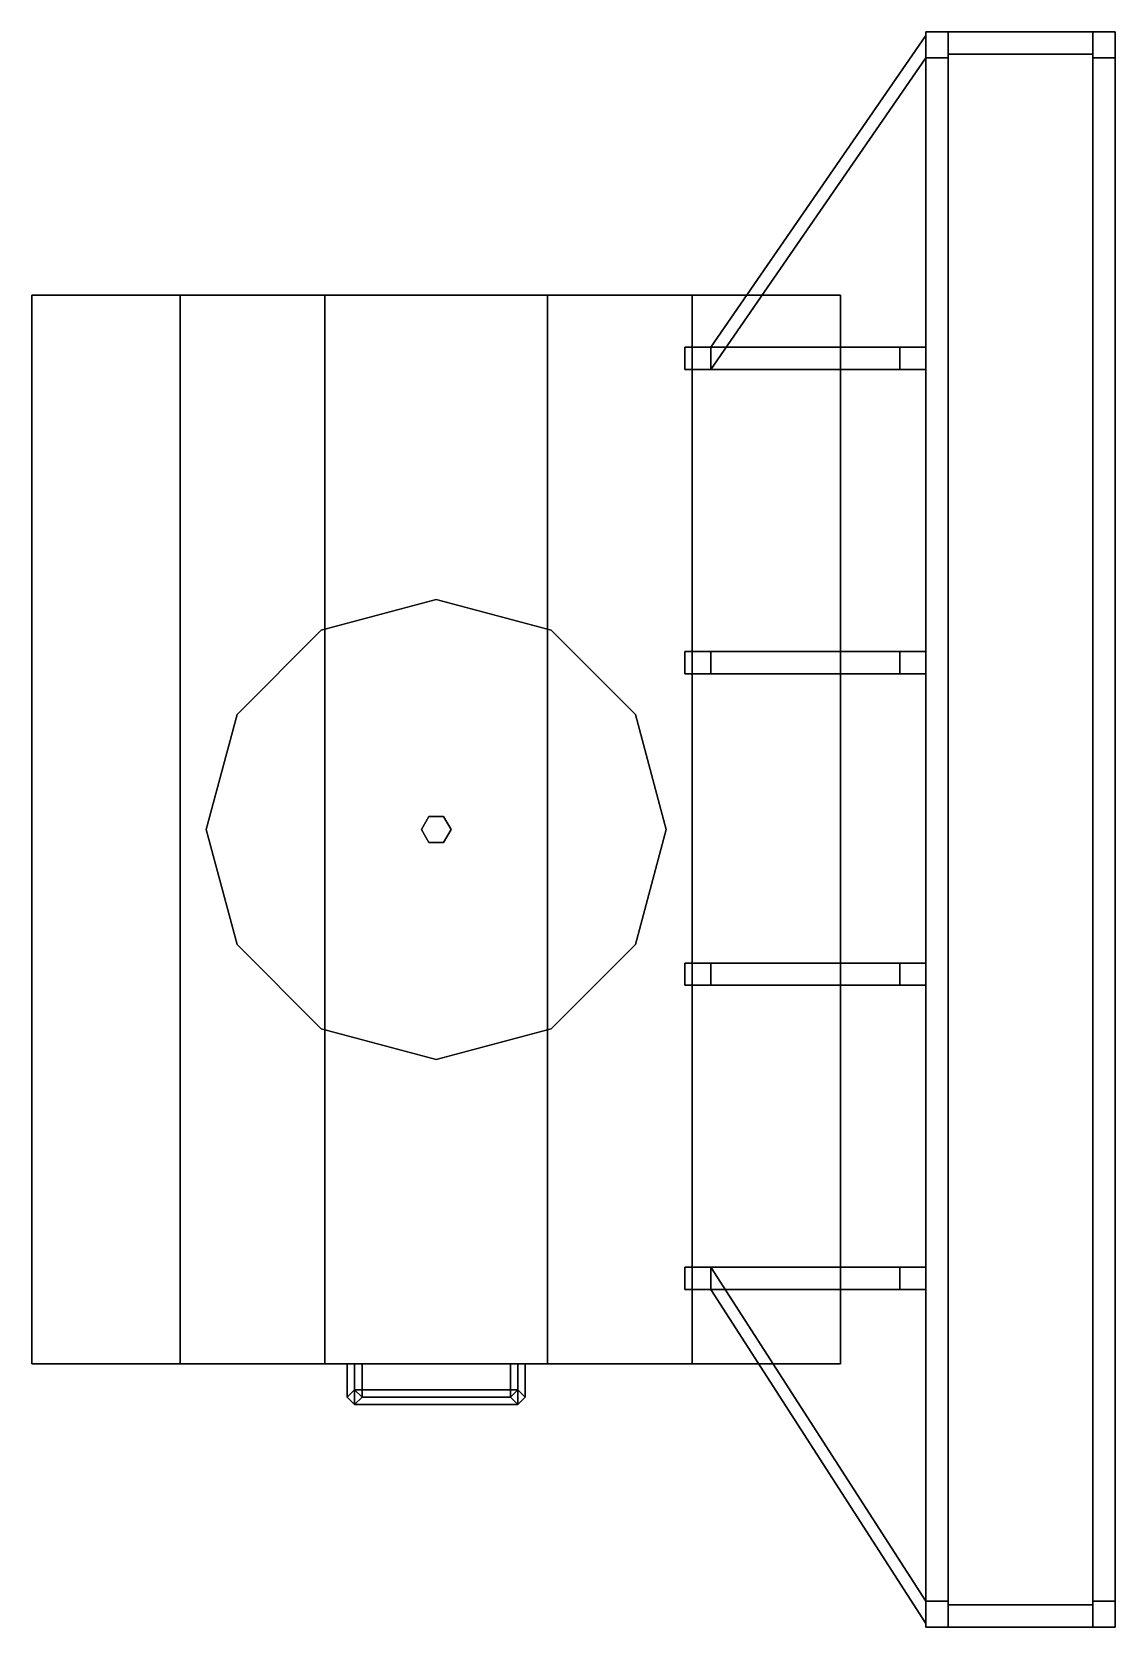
# Model space of a CAD drawing. Extents: x -1.09 to 1.83, y -2.15 to 2.15.
import ezdxf

# ---------------------------------------------------------------- set-up
doc = ezdxf.new("R2010")
doc.units = 0
doc.layers.add('TURRET', color=2, linetype='CONTINUOUS')

msp = doc.modelspace()

# ---------------------------------------------------------------- linework, layer by layer
at = {"layer": 'TURRET'}
for points in [[(1.32, -2.15, 1.44), (1.32, 2.15, 1.44), (1.38, 2.15, 1.44), (1.38, -2.15, 1.44)], [(1.32, -2.08, 1.52), (1.32, 2.08, 1.52), (1.32, 2.15, 1.44), (1.32, -2.15, 1.44)], [(1.38, 2.15, 1.44), (1.38, 2.08, 1.52), (1.38, -2.08, 1.52), (1.38, -2.15, 1.44)], [(1.38, 2.15, 1.78), (1.38, 2.15, 1.86), (1.77, 2.15, 1.86), (1.77, 2.15, 1.78)], [(1.77, 2.15, 1.52), (1.38, 2.15, 1.52), (1.38, 2.09, 1.52), (1.77, 2.09, 1.52)], [(1.38, 2.15, 1.44), (1.38, 2.15, 1.52), (1.77, 2.15, 1.52), (1.77, 2.15, 1.44)], [(1.77, 2.09, 1.44), (1.38, 2.09, 1.44), (1.38, 2.15, 1.44), (1.77, 2.15, 1.44)], [(1.77, 2.09, 1.78), (1.38, 2.09, 1.78), (1.38, 2.15, 1.78), (1.77, 2.15, 1.78)], [(1.38, 2.15, 2.79), (1.38, 2.15, 2.87), (1.77, 2.15, 2.87), (1.77, 2.15, 2.79)], [(1.77, 2.15, 1.86), (1.38, 2.15, 1.86), (1.38, 2.09, 1.86), (1.77, 2.09, 1.86)], [(1.38, 2.15, 2.13), (1.38, 2.15, 2.21), (1.77, 2.15, 2.21), (1.77, 2.15, 2.13)], [(1.77, 2.09, 2.13), (1.38, 2.09, 2.13), (1.38, 2.15, 2.13), (1.77, 2.15, 2.13)], [(1.77, 2.15, 2.21), (1.38, 2.15, 2.21), (1.38, 2.09, 2.21), (1.77, 2.09, 2.21)], [(1.77, 2.09, 2.45), (1.38, 2.09, 2.45), (1.38, 2.15, 2.45), (1.77, 2.15, 2.45)], [(1.38, 2.15, 2.45), (1.38, 2.15, 2.53), (1.77, 2.15, 2.53), (1.77, 2.15, 2.45)], [(1.77, 2.15, 2.53), (1.38, 2.15, 2.53), (1.38, 2.09, 2.53), (1.77, 2.09, 2.53)], [(1.77, 2.09, 2.79), (1.38, 2.09, 2.79), (1.38, 2.15, 2.79), (1.77, 2.15, 2.79)], [(1.77, 2.15, 2.87), (1.38, 2.15, 2.87), (1.38, 2.09, 2.87), (1.77, 2.09, 2.87)], [(1.38, 2.15, 3.11), (1.38, 2.15, 3.19), (1.77, 2.15, 3.19), (1.77, 2.15, 3.11)], [(1.77, 2.09, 3.11), (1.38, 2.09, 3.11), (1.38, 2.15, 3.11), (1.77, 2.15, 3.11)], [(1.77, 2.15, 3.19), (1.38, 2.15, 3.19), (1.38, 2.09, 3.19), (1.77, 2.09, 3.19)], [(1.77, 2.15, 3.55), (1.38, 2.15, 3.55), (1.38, 2.09, 3.55), (1.77, 2.09, 3.55)], [(1.38, 2.15, 3.47), (1.38, 2.15, 3.55), (1.77, 2.15, 3.55), (1.77, 2.15, 3.47)], [(1.77, 2.09, 3.47), (1.38, 2.09, 3.47), (1.38, 2.15, 3.47), (1.77, 2.15, 3.47)], [(1.77, -2.15, 1.44), (1.77, 2.15, 1.44), (1.83, 2.15, 1.44), (1.83, -2.15, 1.44)], [(1.77, -2.08, 1.52), (1.77, 2.08, 1.52), (1.77, 2.15, 1.44), (1.77, -2.15, 1.44)], [(1.83, 2.15, 1.44), (1.83, 2.08, 1.52), (1.83, -2.08, 1.52), (1.83, -2.15, 1.44)], [(0.74, 1.24, 2.85), (1.32, 2.08, 2.85), (1.32, 2.14, 2.85), (0.74, 1.3, 2.85)], [(0.74, 1.3, 2.85), (1.32, 2.14, 2.85), (1.32, 2.14, 2.78), (0.74, 1.3, 2.78)], [(1.32, 2.14, 2.78), (1.32, 2.08, 2.78), (0.74, 1.24, 2.78), (0.74, 1.3, 2.78)], [(1.32, 2.08, 3.47), (1.32, -2.08, 3.47), (1.32, -2.15, 3.55), (1.32, 2.15, 3.55)], [(1.32, 2.15, 3.55), (1.32, -2.15, 3.55), (1.38, -2.15, 3.55), (1.38, 2.15, 3.55)], [(1.32, 2.15, 3.55), (1.32, 2.15, 1.44), (1.32, 2.08, 1.52), (1.32, 2.08, 3.47)], [(1.38, 2.15, 3.55), (1.38, 2.15, 1.44), (1.32, 2.15, 1.44), (1.32, 2.15, 3.55)], [(1.38, -2.15, 3.55), (1.38, -2.08, 3.47), (1.38, 2.08, 3.47), (1.38, 2.15, 3.55)], [(1.38, 2.08, 1.52), (1.38, 2.15, 1.44), (1.38, 2.15, 3.55), (1.38, 2.08, 3.47)], [(1.83, 2.15, 3.55), (1.83, 2.15, 1.44), (1.77, 2.15, 1.44), (1.77, 2.15, 3.55)], [(1.77, 2.15, 3.55), (1.77, -2.15, 3.55), (1.83, -2.15, 3.55), (1.83, 2.15, 3.55)], [(1.77, 2.15, 3.55), (1.77, 2.15, 1.44), (1.77, 2.08, 1.52), (1.77, 2.08, 3.47)], [(1.77, 2.08, 3.47), (1.77, -2.08, 3.47), (1.77, -2.15, 3.55), (1.77, 2.15, 3.55)], [(1.83, 2.08, 1.52), (1.83, 2.15, 1.44), (1.83, 2.15, 3.55), (1.83, 2.08, 3.47)], [(1.83, -2.15, 3.55), (1.83, -2.08, 3.47), (1.83, 2.08, 3.47), (1.83, 2.15, 3.55)], [(0.74, 1.24, 2.78), (1.32, 2.08, 2.78), (1.32, 2.08, 2.85), (0.74, 1.24, 2.85)], [(1.38, 2.08, 3.47), (1.38, -2.08, 3.47), (1.32, -2.08, 3.47), (1.32, 2.08, 3.47)], [(1.38, -2.08, 1.52), (1.38, 2.08, 1.52), (1.32, 2.08, 1.52), (1.32, -2.08, 1.52)], [(1.32, 2.08, 3.47), (1.32, 2.08, 1.52), (1.38, 2.08, 1.52), (1.38, 2.08, 3.47)], [(1.32, 2.08, 3.19), (1.32, -2.08, 3.19), (1.38, -2.08, 3.19), (1.38, 2.08, 3.19)], [(1.32, 2.08, 3.11), (1.32, -2.08, 3.11), (1.32, -2.08, 3.19), (1.32, 2.08, 3.19)], [(1.38, 2.08, 3.11), (1.38, -2.08, 3.11), (1.32, -2.08, 3.11), (1.32, 2.08, 3.11)], [(1.32, 2.08, 2.87), (1.32, -2.08, 2.87), (1.38, -2.08, 2.87), (1.38, 2.08, 2.87)], [(1.32, 2.08, 2.79), (1.32, -2.08, 2.79), (1.32, -2.08, 2.87), (1.32, 2.08, 2.87)], [(1.38, 2.08, 2.79), (1.38, -2.08, 2.79), (1.32, -2.08, 2.79), (1.32, 2.08, 2.79)], [(1.32, 2.08, 2.45), (1.32, -2.08, 2.45), (1.32, -2.08, 2.53), (1.32, 2.08, 2.53)], [(1.38, 2.08, 2.45), (1.38, -2.08, 2.45), (1.32, -2.08, 2.45), (1.32, 2.08, 2.45)], [(1.32, 2.08, 2.53), (1.32, -2.08, 2.53), (1.38, -2.08, 2.53), (1.38, 2.08, 2.53)], [(1.32, 2.08, 2.21), (1.32, -2.08, 2.21), (1.38, -2.08, 2.21), (1.38, 2.08, 2.21)], [(1.38, 2.08, 2.13), (1.38, -2.08, 2.13), (1.32, -2.08, 2.13), (1.32, 2.08, 2.13)], [(1.32, 2.08, 2.13), (1.32, -2.08, 2.13), (1.32, -2.08, 2.21), (1.32, 2.08, 2.21)], [(1.32, 2.08, 1.78), (1.32, -2.08, 1.78), (1.32, -2.08, 1.86), (1.32, 2.08, 1.86)], [(1.38, 2.08, 1.78), (1.38, -2.08, 1.78), (1.32, -2.08, 1.78), (1.32, 2.08, 1.78)], [(1.32, 2.08, 1.86), (1.32, -2.08, 1.86), (1.38, -2.08, 1.86), (1.38, 2.08, 1.86)], [(1.77, 2.09, 1.86), (1.38, 2.09, 1.86), (1.38, 2.09, 1.78), (1.77, 2.09, 1.78)], [(1.77, 2.09, 1.52), (1.38, 2.09, 1.52), (1.38, 2.09, 1.44), (1.77, 2.09, 1.44)], [(1.77, 2.09, 2.87), (1.38, 2.09, 2.87), (1.38, 2.09, 2.79), (1.77, 2.09, 2.79)], [(1.77, 2.09, 2.21), (1.38, 2.09, 2.21), (1.38, 2.09, 2.13), (1.77, 2.09, 2.13)], [(1.77, 2.09, 2.53), (1.38, 2.09, 2.53), (1.38, 2.09, 2.45), (1.77, 2.09, 2.45)], [(1.77, 2.09, 3.19), (1.38, 2.09, 3.19), (1.38, 2.09, 3.11), (1.77, 2.09, 3.11)], [(1.77, 2.09, 3.55), (1.38, 2.09, 3.55), (1.38, 2.09, 3.47), (1.77, 2.09, 3.47)], [(1.38, -2.08, 3.19), (1.38, -2.08, 3.11), (1.38, 2.08, 3.11), (1.38, 2.08, 3.19)], [(1.38, -2.08, 2.87), (1.38, -2.08, 2.79), (1.38, 2.08, 2.79), (1.38, 2.08, 2.87)], [(1.38, -2.08, 2.53), (1.38, -2.08, 2.45), (1.38, 2.08, 2.45), (1.38, 2.08, 2.53)], [(1.38, -2.08, 2.21), (1.38, -2.08, 2.13), (1.38, 2.08, 2.13), (1.38, 2.08, 2.21)], [(1.38, -2.08, 1.86), (1.38, -2.08, 1.78), (1.38, 2.08, 1.78), (1.38, 2.08, 1.86)], [(1.77, 2.08, 3.47), (1.77, 2.08, 1.52), (1.83, 2.08, 1.52), (1.83, 2.08, 3.47)], [(1.83, -2.08, 1.52), (1.83, 2.08, 1.52), (1.77, 2.08, 1.52), (1.77, -2.08, 1.52)], [(1.83, 2.08, 3.47), (1.83, -2.08, 3.47), (1.77, -2.08, 3.47), (1.77, 2.08, 3.47)], [(1.77, 2.08, 3.11), (1.77, -2.08, 3.11), (1.77, -2.08, 3.19), (1.77, 2.08, 3.19)], [(1.83, 2.08, 3.11), (1.83, -2.08, 3.11), (1.77, -2.08, 3.11), (1.77, 2.08, 3.11)], [(1.77, 2.08, 3.19), (1.77, -2.08, 3.19), (1.83, -2.08, 3.19), (1.83, 2.08, 3.19)], [(1.77, 2.08, 2.87), (1.77, -2.08, 2.87), (1.83, -2.08, 2.87), (1.83, 2.08, 2.87)], [(1.77, 2.08, 2.79), (1.77, -2.08, 2.79), (1.77, -2.08, 2.87), (1.77, 2.08, 2.87)], [(1.83, 2.08, 2.79), (1.83, -2.08, 2.79), (1.77, -2.08, 2.79), (1.77, 2.08, 2.79)], [(1.77, 2.08, 2.45), (1.77, -2.08, 2.45), (1.77, -2.08, 2.53), (1.77, 2.08, 2.53)], [(1.83, 2.08, 2.45), (1.83, -2.08, 2.45), (1.77, -2.08, 2.45), (1.77, 2.08, 2.45)], [(1.77, 2.08, 2.53), (1.77, -2.08, 2.53), (1.83, -2.08, 2.53), (1.83, 2.08, 2.53)], [(1.77, 2.08, 2.21), (1.77, -2.08, 2.21), (1.83, -2.08, 2.21), (1.83, 2.08, 2.21)], [(1.83, 2.08, 2.13), (1.83, -2.08, 2.13), (1.77, -2.08, 2.13), (1.77, 2.08, 2.13)], [(1.77, 2.08, 2.13), (1.77, -2.08, 2.13), (1.77, -2.08, 2.21), (1.77, 2.08, 2.21)], [(1.77, 2.08, 1.78), (1.77, -2.08, 1.78), (1.77, -2.08, 1.86), (1.77, 2.08, 1.86)], [(1.83, 2.08, 1.78), (1.83, -2.08, 1.78), (1.77, -2.08, 1.78), (1.77, 2.08, 1.78)], [(1.77, 2.08, 1.86), (1.77, -2.08, 1.86), (1.83, -2.08, 1.86), (1.83, 2.08, 1.86)], [(1.83, -2.08, 3.19), (1.83, -2.08, 3.11), (1.83, 2.08, 3.11), (1.83, 2.08, 3.19)], [(1.83, -2.08, 2.87), (1.83, -2.08, 2.79), (1.83, 2.08, 2.79), (1.83, 2.08, 2.87)], [(1.83, -2.08, 2.53), (1.83, -2.08, 2.45), (1.83, 2.08, 2.45), (1.83, 2.08, 2.53)], [(1.83, -2.08, 2.21), (1.83, -2.08, 2.13), (1.83, 2.08, 2.13), (1.83, 2.08, 2.21)], [(1.83, -2.08, 1.86), (1.83, -2.08, 1.78), (1.83, 2.08, 1.78), (1.83, 2.08, 1.86)], [(1.32, 1.6, 1.78), (1.32, 1.7, 1.78), (1.32, 1.7, 1.52), (1.32, 1.6, 1.52)], [(1.32, 1.6, 1.52), (1.32, 1.7, 1.52), (1.32, 1.7, 1.78), (1.32, 1.6, 1.78)], [(1.32, 1.6, 2.21), (1.32, 1.7, 2.21), (1.32, 1.7, 2.45), (1.32, 1.6, 2.45)], [(1.32, 1.6, 2.45), (1.32, 1.7, 2.45), (1.32, 1.7, 2.21), (1.32, 1.6, 2.21)], [(1.32, 1.6, 2.53), (1.32, 1.7, 2.53), (1.32, 1.7, 2.79), (1.32, 1.6, 2.79)], [(1.32, 1.6, 2.79), (1.32, 1.7, 2.79), (1.32, 1.7, 2.53), (1.32, 1.6, 2.53)], [(1.32, 1.6, 3.19), (1.32, 1.7, 3.19), (1.32, 1.7, 3.47), (1.32, 1.6, 3.47)], [(1.32, 1.6, 3.47), (1.32, 1.7, 3.47), (1.32, 1.7, 3.19), (1.32, 1.6, 3.19)], [(1.83, 1.6, 3.47), (1.83, 1.7, 3.47), (1.83, 1.7, 3.19), (1.83, 1.6, 3.19)], [(1.83, 1.6, 3.19), (1.83, 1.7, 3.19), (1.83, 1.7, 3.47), (1.83, 1.6, 3.47)], [(1.83, 1.6, 2.53), (1.83, 1.7, 2.53), (1.83, 1.7, 2.79), (1.83, 1.6, 2.79)], [(1.83, 1.6, 2.79), (1.83, 1.7, 2.79), (1.83, 1.7, 2.53), (1.83, 1.6, 2.53)], [(1.83, 1.6, 1.52), (1.83, 1.7, 1.52), (1.83, 1.7, 1.78), (1.83, 1.6, 1.78)], [(1.83, 1.6, 1.78), (1.83, 1.7, 1.78), (1.83, 1.7, 1.52), (1.83, 1.6, 1.52)], [(1.83, 1.6, 2.21), (1.83, 1.7, 2.21), (1.83, 1.7, 2.45), (1.83, 1.6, 2.45)], [(1.83, 1.6, 2.45), (1.83, 1.7, 2.45), (1.83, 1.7, 2.21), (1.83, 1.6, 2.21)], [(-1.09, 1.44, 0.83), (-1.09, -1.44, 0.83), (-1.09, -1.44, 2.55), (-1.09, 1.44, 2.55)], [(1.09, 1.44, 2.55), (1.09, 1.44, 0.83), (-1.09, 1.44, 0.83), (-1.09, 1.44, 2.55)], [(-1.09, 1.44, 2.55), (-1.09, -1.44, 2.55), (-0.69, -1.44, 2.65), (-0.69, 1.44, 2.65)], [(0.69, 1.44, 2.65), (1.09, 1.44, 2.55), (-1.09, 1.44, 2.55), (-0.69, 1.44, 2.65)], [(-0.69, 1.44, 2.65), (-0.3, 1.44, 2.71), (0.3, 1.44, 2.71), (0.69, 1.44, 2.65)], [(-0.69, -1.44, 2.65), (-0.3, -1.44, 2.71), (-0.3, 1.44, 2.71), (-0.69, 1.44, 2.65)], [(-0.3, 1.44, 2.71), (-0.3, -1.44, 2.71), (0.3, -1.44, 2.71), (0.3, 1.44, 2.71)], [(0.3, 1.44, 2.71), (0.3, -1.44, 2.71), (0.69, -1.44, 2.65), (0.69, 1.44, 2.65)], [(0.69, -1.44, 2.65), (1.09, -1.44, 2.55), (1.09, 1.44, 2.55), (0.69, 1.44, 2.65)], [(1.09, -1.44, 2.55), (1.09, -1.44, 0.83), (1.09, 1.44, 0.83), (1.09, 1.44, 2.55)], [(0.67, 1.3, 2.65), (0.67, 1.24, 2.65), (0.67, 1.24, 2.91), (0.67, 1.3, 2.91)], [(0.74, 1.3, 2.91), (0.74, 1.3, 2.63), (0.67, 1.3, 2.65), (0.67, 1.3, 2.91)], [(1.32, 1.3, 3.48), (0.74, 1.3, 2.91), (0.67, 1.3, 2.91), (1.32, 1.3, 3.55)], [(0.67, 1.3, 2.91), (0.67, 1.24, 2.91), (1.32, 1.24, 3.55), (1.32, 1.3, 3.55)], [(0.74, 1.24, 2.91), (0.74, 1.24, 2.63), (0.74, 1.3, 2.63), (0.74, 1.3, 2.91)], [(1.32, 1.24, 3.48), (0.74, 1.24, 2.91), (0.74, 1.3, 2.91), (1.32, 1.3, 3.48)], [(1.09, 1.3, 1.54), (1.32, 1.3, 1.54), (1.32, 1.3, 1.47), (1.09, 1.3, 1.47)], [(1.25, 1.3, 1.47), (1.25, 1.24, 1.47), (1.09, 1.24, 1.47), (1.09, 1.3, 1.47)], [(1.09, 1.24, 1.54), (1.32, 1.24, 1.54), (1.32, 1.3, 1.54), (1.09, 1.3, 1.54)], [(1.09, 1.3, 1.27), (1.25, 1.3, 1.47), (1.32, 1.3, 1.47), (1.09, 1.3, 1.2)], [(1.32, 1.3, 1.47), (1.32, 1.24, 1.47), (1.09, 1.24, 1.2), (1.09, 1.3, 1.2)], [(1.09, 1.24, 1.27), (1.25, 1.24, 1.47), (1.25, 1.3, 1.47), (1.09, 1.3, 1.27)], [(1.32, 1.19, 1.78), (1.32, 1.29, 1.78), (1.32, 1.29, 1.52), (1.32, 1.19, 1.52)], [(1.32, 1.19, 1.52), (1.32, 1.29, 1.52), (1.32, 1.29, 1.78), (1.32, 1.19, 1.78)], [(1.32, 1.19, 2.21), (1.32, 1.29, 2.21), (1.32, 1.29, 2.45), (1.32, 1.19, 2.45)], [(1.32, 1.19, 2.45), (1.32, 1.29, 2.45), (1.32, 1.29, 2.21), (1.32, 1.19, 2.21)], [(1.32, 1.19, 2.53), (1.32, 1.29, 2.53), (1.32, 1.29, 2.79), (1.32, 1.19, 2.79)], [(1.32, 1.19, 2.79), (1.32, 1.29, 2.79), (1.32, 1.29, 2.53), (1.32, 1.19, 2.53)], [(1.32, 1.19, 3.19), (1.32, 1.29, 3.19), (1.32, 1.29, 3.47), (1.32, 1.19, 3.47)], [(1.32, 1.19, 3.47), (1.32, 1.29, 3.47), (1.32, 1.29, 3.19), (1.32, 1.19, 3.19)], [(1.83, 1.19, 3.47), (1.83, 1.29, 3.47), (1.83, 1.29, 3.19), (1.83, 1.19, 3.19)], [(1.83, 1.19, 3.19), (1.83, 1.29, 3.19), (1.83, 1.29, 3.47), (1.83, 1.19, 3.47)], [(1.83, 1.19, 2.53), (1.83, 1.29, 2.53), (1.83, 1.29, 2.79), (1.83, 1.19, 2.79)], [(1.83, 1.19, 2.79), (1.83, 1.29, 2.79), (1.83, 1.29, 2.53), (1.83, 1.19, 2.53)], [(1.83, 1.19, 1.52), (1.83, 1.29, 1.52), (1.83, 1.29, 1.78), (1.83, 1.19, 1.78)], [(1.83, 1.19, 1.78), (1.83, 1.29, 1.78), (1.83, 1.29, 1.52), (1.83, 1.19, 1.52)], [(1.83, 1.19, 2.21), (1.83, 1.29, 2.21), (1.83, 1.29, 2.45), (1.83, 1.19, 2.45)], [(1.83, 1.19, 2.45), (1.83, 1.29, 2.45), (1.83, 1.29, 2.21), (1.83, 1.19, 2.21)], [(0.67, 1.24, 2.91), (0.67, 1.24, 2.65), (0.74, 1.24, 2.63), (0.74, 1.24, 2.91)], [(1.32, 1.24, 3.55), (0.67, 1.24, 2.91), (0.74, 1.24, 2.91), (1.32, 1.24, 3.48)], [(1.09, 1.24, 1.47), (1.32, 1.24, 1.47), (1.32, 1.24, 1.54), (1.09, 1.24, 1.54)], [(1.09, 1.24, 1.2), (1.32, 1.24, 1.47), (1.25, 1.24, 1.47), (1.09, 1.24, 1.27)], [(1.32, 0.92, 1.52), (1.32, 1.02, 1.52), (1.32, 1.02, 1.78), (1.32, 0.92, 1.78)], [(1.32, 0.92, 1.78), (1.32, 1.02, 1.78), (1.32, 1.02, 1.52), (1.32, 0.92, 1.52)], [(1.32, 0.92, 2.45), (1.32, 1.02, 2.45), (1.32, 1.02, 2.21), (1.32, 0.92, 2.21)], [(1.32, 0.92, 2.21), (1.32, 1.02, 2.21), (1.32, 1.02, 2.45), (1.32, 0.92, 2.45)], [(1.32, 0.92, 2.79), (1.32, 1.02, 2.79), (1.32, 1.02, 2.53), (1.32, 0.92, 2.53)], [(1.32, 0.92, 2.53), (1.32, 1.02, 2.53), (1.32, 1.02, 2.79), (1.32, 0.92, 2.79)], [(1.32, 0.92, 3.47), (1.32, 1.02, 3.47), (1.32, 1.02, 3.19), (1.32, 0.92, 3.19)], [(1.32, 0.92, 3.19), (1.32, 1.02, 3.19), (1.32, 1.02, 3.47), (1.32, 0.92, 3.47)], [(1.83, 0.92, 3.19), (1.83, 1.02, 3.19), (1.83, 1.02, 3.47), (1.83, 0.92, 3.47)], [(1.83, 0.92, 3.47), (1.83, 1.02, 3.47), (1.83, 1.02, 3.19), (1.83, 0.92, 3.19)], [(1.83, 0.92, 2.79), (1.83, 1.02, 2.79), (1.83, 1.02, 2.53), (1.83, 0.92, 2.53)], [(1.83, 0.92, 2.53), (1.83, 1.02, 2.53), (1.83, 1.02, 2.79), (1.83, 0.92, 2.79)], [(1.83, 0.92, 1.78), (1.83, 1.02, 1.78), (1.83, 1.02, 1.52), (1.83, 0.92, 1.52)], [(1.83, 0.92, 1.52), (1.83, 1.02, 1.52), (1.83, 1.02, 1.78), (1.83, 0.92, 1.78)], [(1.83, 0.92, 2.45), (1.83, 1.02, 2.45), (1.83, 1.02, 2.21), (1.83, 0.92, 2.21)], [(1.83, 0.92, 2.21), (1.83, 1.02, 2.21), (1.83, 1.02, 2.45), (1.83, 0.92, 2.45)], [(1.32, 0.59, 1.78), (1.32, 0.69, 1.78), (1.32, 0.69, 1.52), (1.32, 0.59, 1.52)], [(1.32, 0.59, 1.52), (1.32, 0.69, 1.52), (1.32, 0.69, 1.78), (1.32, 0.59, 1.78)], [(1.32, 0.59, 2.21), (1.32, 0.69, 2.21), (1.32, 0.69, 2.45), (1.32, 0.59, 2.45)], [(1.32, 0.59, 2.45), (1.32, 0.69, 2.45), (1.32, 0.69, 2.21), (1.32, 0.59, 2.21)], [(1.32, 0.59, 2.53), (1.32, 0.69, 2.53), (1.32, 0.69, 2.79), (1.32, 0.59, 2.79)], [(1.32, 0.59, 2.79), (1.32, 0.69, 2.79), (1.32, 0.69, 2.53), (1.32, 0.59, 2.53)], [(1.32, 0.59, 3.19), (1.32, 0.69, 3.19), (1.32, 0.69, 3.47), (1.32, 0.59, 3.47)], [(1.32, 0.59, 3.47), (1.32, 0.69, 3.47), (1.32, 0.69, 3.19), (1.32, 0.59, 3.19)], [(1.83, 0.59, 3.47), (1.83, 0.69, 3.47), (1.83, 0.69, 3.19), (1.83, 0.59, 3.19)], [(1.83, 0.59, 3.19), (1.83, 0.69, 3.19), (1.83, 0.69, 3.47), (1.83, 0.59, 3.47)], [(1.83, 0.59, 2.53), (1.83, 0.69, 2.53), (1.83, 0.69, 2.79), (1.83, 0.59, 2.79)], [(1.83, 0.59, 2.79), (1.83, 0.69, 2.79), (1.83, 0.69, 2.53), (1.83, 0.59, 2.53)], [(1.83, 0.59, 1.52), (1.83, 0.69, 1.52), (1.83, 0.69, 1.78), (1.83, 0.59, 1.78)], [(1.83, 0.59, 1.78), (1.83, 0.69, 1.78), (1.83, 0.69, 1.52), (1.83, 0.59, 1.52)], [(1.83, 0.59, 2.21), (1.83, 0.69, 2.21), (1.83, 0.69, 2.45), (1.83, 0.59, 2.45)], [(1.83, 0.59, 2.45), (1.83, 0.69, 2.45), (1.83, 0.69, 2.21), (1.83, 0.59, 2.21)], [(0, 0.62, 0.57), (-0.31, 0.5369, 0.57), (-0.31, 0.5369, 0.83), (0, 0.62, 0.83)], [(0.31, 0.5369, 0.57), (0, 0.62, 0.57), (0, 0.62, 0.83), (0.31, 0.5369, 0.83)], [(-0.31, 0.5369, 0.57), (-0.5369, 0.31, 0.57), (-0.5369, 0.31, 0.83), (-0.31, 0.5369, 0.83)], [(0.5369, 0.31, 0.57), (0.31, 0.5369, 0.57), (0.31, 0.5369, 0.83), (0.5369, 0.31, 0.83)], [(0.74, 0.48, 2.91), (0.74, 0.48, 2.63), (0.67, 0.48, 2.65), (0.67, 0.48, 2.91)], [(0.67, 0.48, 2.65), (0.67, 0.42, 2.65), (0.67, 0.42, 2.91), (0.67, 0.48, 2.91)], [(0.67, 0.48, 2.91), (0.67, 0.42, 2.91), (1.32, 0.42, 3.55), (1.32, 0.48, 3.55)], [(1.32, 0.48, 3.48), (0.74, 0.48, 2.91), (0.67, 0.48, 2.91), (1.32, 0.48, 3.55)], [(0.74, 0.42, 2.91), (0.74, 0.42, 2.63), (0.74, 0.48, 2.63), (0.74, 0.48, 2.91)], [(1.32, 0.42, 3.48), (0.74, 0.42, 2.91), (0.74, 0.48, 2.91), (1.32, 0.48, 3.48)], [(1.32, 0.48, 2.78), (1.32, 0.42, 2.78), (0.74, 0.42, 2.78), (0.74, 0.48, 2.78)], [(0.74, 0.48, 2.85), (1.32, 0.48, 2.85), (1.32, 0.48, 2.78), (0.74, 0.48, 2.78)], [(0.74, 0.42, 2.85), (1.32, 0.42, 2.85), (1.32, 0.48, 2.85), (0.74, 0.48, 2.85)], [(1.09, 0.48, 1.54), (1.32, 0.48, 1.54), (1.32, 0.48, 1.47), (1.09, 0.48, 1.47)], [(1.25, 0.48, 1.47), (1.25, 0.42, 1.47), (1.09, 0.42, 1.47), (1.09, 0.48, 1.47)], [(1.09, 0.42, 1.54), (1.32, 0.42, 1.54), (1.32, 0.48, 1.54), (1.09, 0.48, 1.54)], [(1.09, 0.48, 1.27), (1.25, 0.48, 1.47), (1.32, 0.48, 1.47), (1.09, 0.48, 1.2)], [(1.32, 0.48, 1.47), (1.32, 0.42, 1.47), (1.09, 0.42, 1.2), (1.09, 0.48, 1.2)], [(1.09, 0.42, 1.27), (1.25, 0.42, 1.47), (1.25, 0.48, 1.47), (1.09, 0.48, 1.27)], [(1.32, 0.37, 1.52), (1.32, 0.47, 1.52), (1.32, 0.47, 1.78), (1.32, 0.37, 1.78)], [(1.32, 0.37, 1.78), (1.32, 0.47, 1.78), (1.32, 0.47, 1.52), (1.32, 0.37, 1.52)], [(1.32, 0.37, 2.45), (1.32, 0.47, 2.45), (1.32, 0.47, 2.21), (1.32, 0.37, 2.21)], [(1.32, 0.37, 2.21), (1.32, 0.47, 2.21), (1.32, 0.47, 2.45), (1.32, 0.37, 2.45)], [(1.32, 0.37, 2.79), (1.32, 0.47, 2.79), (1.32, 0.47, 2.53), (1.32, 0.37, 2.53)], [(1.32, 0.37, 2.53), (1.32, 0.47, 2.53), (1.32, 0.47, 2.79), (1.32, 0.37, 2.79)], [(1.32, 0.37, 3.47), (1.32, 0.47, 3.47), (1.32, 0.47, 3.19), (1.32, 0.37, 3.19)], [(1.32, 0.37, 3.19), (1.32, 0.47, 3.19), (1.32, 0.47, 3.47), (1.32, 0.37, 3.47)], [(1.83, 0.37, 3.19), (1.83, 0.47, 3.19), (1.83, 0.47, 3.47), (1.83, 0.37, 3.47)], [(1.83, 0.37, 3.47), (1.83, 0.47, 3.47), (1.83, 0.47, 3.19), (1.83, 0.37, 3.19)], [(1.83, 0.37, 2.79), (1.83, 0.47, 2.79), (1.83, 0.47, 2.53), (1.83, 0.37, 2.53)], [(1.83, 0.37, 2.53), (1.83, 0.47, 2.53), (1.83, 0.47, 2.79), (1.83, 0.37, 2.79)], [(1.83, 0.37, 1.78), (1.83, 0.47, 1.78), (1.83, 0.47, 1.52), (1.83, 0.37, 1.52)], [(1.83, 0.37, 1.52), (1.83, 0.47, 1.52), (1.83, 0.47, 1.78), (1.83, 0.37, 1.78)], [(1.83, 0.37, 2.45), (1.83, 0.47, 2.45), (1.83, 0.47, 2.21), (1.83, 0.37, 2.21)], [(1.83, 0.37, 2.21), (1.83, 0.47, 2.21), (1.83, 0.47, 2.45), (1.83, 0.37, 2.45)], [(0.67, 0.42, 2.91), (0.67, 0.42, 2.65), (0.74, 0.42, 2.63), (0.74, 0.42, 2.91)], [(1.32, 0.42, 3.55), (0.67, 0.42, 2.91), (0.74, 0.42, 2.91), (1.32, 0.42, 3.48)], [(0.74, 0.42, 2.78), (1.32, 0.42, 2.78), (1.32, 0.42, 2.85), (0.74, 0.42, 2.85)], [(1.09, 0.42, 1.47), (1.32, 0.42, 1.47), (1.32, 0.42, 1.54), (1.09, 0.42, 1.54)], [(1.09, 0.42, 1.2), (1.32, 0.42, 1.47), (1.25, 0.42, 1.47), (1.09, 0.42, 1.27)], [(-0.5369, 0.31, 0.57), (-0.62, 0, 0.57), (-0.62, 0, 0.83), (-0.5369, 0.31, 0.83)], [(0.62, 0, 0.57), (0.5369, 0.31, 0.57), (0.5369, 0.31, 0.83), (0.62, 0, 0.83)], [(1.32, 0.04, 1.78), (1.32, 0.14, 1.78), (1.32, 0.14, 1.52), (1.32, 0.04, 1.52)], [(1.32, 0.04, 1.52), (1.32, 0.14, 1.52), (1.32, 0.14, 1.78), (1.32, 0.04, 1.78)], [(1.32, 0.04, 2.45), (1.32, 0.14, 2.45), (1.32, 0.14, 2.21), (1.32, 0.04, 2.21)], [(1.32, 0.04, 2.21), (1.32, 0.14, 2.21), (1.32, 0.14, 2.45), (1.32, 0.04, 2.45)], [(1.32, 0.04, 2.53), (1.32, 0.14, 2.53), (1.32, 0.14, 2.79), (1.32, 0.04, 2.79)], [(1.32, 0.04, 2.79), (1.32, 0.14, 2.79), (1.32, 0.14, 2.53), (1.32, 0.04, 2.53)], [(1.32, 0.04, 3.19), (1.32, 0.14, 3.19), (1.32, 0.14, 3.47), (1.32, 0.04, 3.47)], [(1.32, 0.04, 3.47), (1.32, 0.14, 3.47), (1.32, 0.14, 3.19), (1.32, 0.04, 3.19)], [(1.83, 0.04, 3.47), (1.83, 0.14, 3.47), (1.83, 0.14, 3.19), (1.83, 0.04, 3.19)], [(1.83, 0.04, 3.19), (1.83, 0.14, 3.19), (1.83, 0.14, 3.47), (1.83, 0.04, 3.47)], [(1.83, 0.04, 2.53), (1.83, 0.14, 2.53), (1.83, 0.14, 2.79), (1.83, 0.04, 2.79)], [(1.83, 0.04, 2.79), (1.83, 0.14, 2.79), (1.83, 0.14, 2.53), (1.83, 0.04, 2.53)], [(1.83, 0.04, 1.52), (1.83, 0.14, 1.52), (1.83, 0.14, 1.78), (1.83, 0.04, 1.78)], [(1.83, 0.04, 1.78), (1.83, 0.14, 1.78), (1.83, 0.14, 1.52), (1.83, 0.04, 1.52)], [(1.83, 0.04, 2.21), (1.83, 0.14, 2.21), (1.83, 0.14, 2.45), (1.83, 0.04, 2.45)], [(1.83, 0.04, 2.45), (1.83, 0.14, 2.45), (1.83, 0.14, 2.21), (1.83, 0.04, 2.21)], [(-0.62, 0, 0.57), (-0.5369, -0.31, 0.57), (-0.5369, -0.31, 0.83), (-0.62, 0, 0.83)], [(-0.02, 0.0346, 0.49), (-0.04, 0, 0.49), (-0.04, 0, 0.57), (-0.02, 0.0346, 0.57)], [(-0.04, 0, 0.49), (-0.02, -0.0346, 0.49), (-0.02, -0.0346, 0.57), (-0.04, 0, 0.57)], [(0.02, 0.0346, 0.49), (-0.02, 0.0346, 0.49), (-0.02, 0.0346, 0.57), (0.02, 0.0346, 0.57)], [(0.04, 0, 0.49), (0.02, 0.0346, 0.49), (0.02, 0.0346, 0.57), (0.04, 0, 0.57)], [(0.02, -0.0346, 0.49), (0.04, 0, 0.49), (0.04, 0, 0.57), (0.02, -0.0346, 0.57)], [(0.5369, -0.31, 0.57), (0.62, 0, 0.57), (0.62, 0, 0.83), (0.5369, -0.31, 0.83)], [(-0.02, -0.0346, 0.49), (0.02, -0.0346, 0.49), (0.02, -0.0346, 0.57), (-0.02, -0.0346, 0.57)], [(1.32, -0.04, 1.52), (1.32, -0.14, 1.52), (1.32, -0.14, 1.78), (1.32, -0.04, 1.78)], [(1.32, -0.04, 1.78), (1.32, -0.14, 1.78), (1.32, -0.14, 1.52), (1.32, -0.04, 1.52)], [(1.32, -0.04, 2.45), (1.32, -0.14, 2.45), (1.32, -0.14, 2.21), (1.32, -0.04, 2.21)], [(1.32, -0.04, 2.21), (1.32, -0.14, 2.21), (1.32, -0.14, 2.45), (1.32, -0.04, 2.45)], [(1.32, -0.04, 2.79), (1.32, -0.14, 2.79), (1.32, -0.14, 2.53), (1.32, -0.04, 2.53)], [(1.32, -0.04, 2.53), (1.32, -0.14, 2.53), (1.32, -0.14, 2.79), (1.32, -0.04, 2.79)], [(1.32, -0.04, 3.47), (1.32, -0.14, 3.47), (1.32, -0.14, 3.19), (1.32, -0.04, 3.19)], [(1.32, -0.04, 3.19), (1.32, -0.14, 3.19), (1.32, -0.14, 3.47), (1.32, -0.04, 3.47)], [(1.83, -0.04, 3.47), (1.83, -0.14, 3.47), (1.83, -0.14, 3.19), (1.83, -0.04, 3.19)], [(1.83, -0.04, 3.19), (1.83, -0.14, 3.19), (1.83, -0.14, 3.47), (1.83, -0.04, 3.47)], [(1.83, -0.04, 2.79), (1.83, -0.14, 2.79), (1.83, -0.14, 2.53), (1.83, -0.04, 2.53)], [(1.83, -0.04, 2.53), (1.83, -0.14, 2.53), (1.83, -0.14, 2.79), (1.83, -0.04, 2.79)], [(1.83, -0.04, 1.78), (1.83, -0.14, 1.78), (1.83, -0.14, 1.52), (1.83, -0.04, 1.52)], [(1.83, -0.04, 1.52), (1.83, -0.14, 1.52), (1.83, -0.14, 1.78), (1.83, -0.04, 1.78)], [(1.83, -0.04, 2.45), (1.83, -0.14, 2.45), (1.83, -0.14, 2.21), (1.83, -0.04, 2.21)], [(1.83, -0.04, 2.21), (1.83, -0.14, 2.21), (1.83, -0.14, 2.45), (1.83, -0.04, 2.45)], [(-0.5369, -0.31, 0.57), (-0.31, -0.5369, 0.57), (-0.31, -0.5369, 0.83), (-0.5369, -0.31, 0.83)], [(0.31, -0.5369, 0.57), (0.5369, -0.31, 0.57), (0.5369, -0.31, 0.83), (0.31, -0.5369, 0.83)], [(0.74, -0.36, 2.91), (0.74, -0.36, 2.63), (0.67, -0.36, 2.65), (0.67, -0.36, 2.91)], [(0.67, -0.36, 2.65), (0.67, -0.42, 2.65), (0.67, -0.42, 2.91), (0.67, -0.36, 2.91)], [(0.67, -0.36, 2.91), (0.67, -0.42, 2.91), (1.32, -0.42, 3.55), (1.32, -0.36, 3.55)], [(1.32, -0.36, 3.48), (0.74, -0.36, 2.91), (0.67, -0.36, 2.91), (1.32, -0.36, 3.55)], [(0.74, -0.42, 2.91), (0.74, -0.42, 2.63), (0.74, -0.36, 2.63), (0.74, -0.36, 2.91)], [(1.32, -0.42, 3.48), (0.74, -0.42, 2.91), (0.74, -0.36, 2.91), (1.32, -0.36, 3.48)], [(1.32, -0.36, 2.78), (1.32, -0.42, 2.78), (0.74, -0.42, 2.78), (0.74, -0.36, 2.78)], [(0.74, -0.36, 2.85), (1.32, -0.36, 2.85), (1.32, -0.36, 2.78), (0.74, -0.36, 2.78)], [(0.74, -0.42, 2.85), (1.32, -0.42, 2.85), (1.32, -0.36, 2.85), (0.74, -0.36, 2.85)], [(1.09, -0.36, 1.54), (1.32, -0.36, 1.54), (1.32, -0.36, 1.47), (1.09, -0.36, 1.47)], [(1.25, -0.36, 1.47), (1.25, -0.42, 1.47), (1.09, -0.42, 1.47), (1.09, -0.36, 1.47)], [(1.09, -0.42, 1.54), (1.32, -0.42, 1.54), (1.32, -0.36, 1.54), (1.09, -0.36, 1.54)], [(1.09, -0.36, 1.27), (1.25, -0.36, 1.47), (1.32, -0.36, 1.47), (1.09, -0.36, 1.2)], [(1.32, -0.36, 1.47), (1.32, -0.42, 1.47), (1.09, -0.42, 1.2), (1.09, -0.36, 1.2)], [(1.09, -0.42, 1.27), (1.25, -0.42, 1.47), (1.25, -0.36, 1.47), (1.09, -0.36, 1.27)], [(1.32, -0.37, 1.78), (1.32, -0.47, 1.78), (1.32, -0.47, 1.52), (1.32, -0.37, 1.52)], [(1.32, -0.37, 1.52), (1.32, -0.47, 1.52), (1.32, -0.47, 1.78), (1.32, -0.37, 1.78)], [(1.32, -0.37, 2.21), (1.32, -0.47, 2.21), (1.32, -0.47, 2.45), (1.32, -0.37, 2.45)], [(1.32, -0.37, 2.45), (1.32, -0.47, 2.45), (1.32, -0.47, 2.21), (1.32, -0.37, 2.21)], [(1.32, -0.37, 2.53), (1.32, -0.47, 2.53), (1.32, -0.47, 2.79), (1.32, -0.37, 2.79)], [(1.32, -0.37, 2.79), (1.32, -0.47, 2.79), (1.32, -0.47, 2.53), (1.32, -0.37, 2.53)], [(1.32, -0.37, 3.19), (1.32, -0.47, 3.19), (1.32, -0.47, 3.47), (1.32, -0.37, 3.47)], [(1.32, -0.37, 3.47), (1.32, -0.47, 3.47), (1.32, -0.47, 3.19), (1.32, -0.37, 3.19)], [(1.83, -0.37, 3.19), (1.83, -0.47, 3.19), (1.83, -0.47, 3.47), (1.83, -0.37, 3.47)], [(1.83, -0.37, 3.47), (1.83, -0.47, 3.47), (1.83, -0.47, 3.19), (1.83, -0.37, 3.19)], [(1.83, -0.37, 2.53), (1.83, -0.47, 2.53), (1.83, -0.47, 2.79), (1.83, -0.37, 2.79)], [(1.83, -0.37, 2.79), (1.83, -0.47, 2.79), (1.83, -0.47, 2.53), (1.83, -0.37, 2.53)], [(1.83, -0.37, 1.52), (1.83, -0.47, 1.52), (1.83, -0.47, 1.78), (1.83, -0.37, 1.78)], [(1.83, -0.37, 1.78), (1.83, -0.47, 1.78), (1.83, -0.47, 1.52), (1.83, -0.37, 1.52)], [(1.83, -0.37, 2.21), (1.83, -0.47, 2.21), (1.83, -0.47, 2.45), (1.83, -0.37, 2.45)], [(1.83, -0.37, 2.45), (1.83, -0.47, 2.45), (1.83, -0.47, 2.21), (1.83, -0.37, 2.21)], [(0.67, -0.42, 2.91), (0.67, -0.42, 2.65), (0.74, -0.42, 2.63), (0.74, -0.42, 2.91)], [(1.32, -0.42, 3.55), (0.67, -0.42, 2.91), (0.74, -0.42, 2.91), (1.32, -0.42, 3.48)], [(0.74, -0.42, 2.78), (1.32, -0.42, 2.78), (1.32, -0.42, 2.85), (0.74, -0.42, 2.85)], [(1.09, -0.42, 1.47), (1.32, -0.42, 1.47), (1.32, -0.42, 1.54), (1.09, -0.42, 1.54)], [(1.09, -0.42, 1.2), (1.32, -0.42, 1.47), (1.25, -0.42, 1.47), (1.09, -0.42, 1.27)], [(-0.31, -0.5369, 0.57), (0, -0.62, 0.57), (0, -0.62, 0.83), (-0.31, -0.5369, 0.83)], [(0, -0.62, 0.57), (0.31, -0.5369, 0.57), (0.31, -0.5369, 0.83), (0, -0.62, 0.83)], [(1.32, -0.59, 1.52), (1.32, -0.69, 1.52), (1.32, -0.69, 1.78), (1.32, -0.59, 1.78)], [(1.32, -0.59, 1.78), (1.32, -0.69, 1.78), (1.32, -0.69, 1.52), (1.32, -0.59, 1.52)], [(1.32, -0.59, 2.45), (1.32, -0.69, 2.45), (1.32, -0.69, 2.21), (1.32, -0.59, 2.21)], [(1.32, -0.59, 2.21), (1.32, -0.69, 2.21), (1.32, -0.69, 2.45), (1.32, -0.59, 2.45)], [(1.32, -0.59, 2.79), (1.32, -0.69, 2.79), (1.32, -0.69, 2.53), (1.32, -0.59, 2.53)], [(1.32, -0.59, 2.53), (1.32, -0.69, 2.53), (1.32, -0.69, 2.79), (1.32, -0.59, 2.79)], [(1.32, -0.59, 3.47), (1.32, -0.69, 3.47), (1.32, -0.69, 3.19), (1.32, -0.59, 3.19)], [(1.32, -0.59, 3.19), (1.32, -0.69, 3.19), (1.32, -0.69, 3.47), (1.32, -0.59, 3.47)], [(1.83, -0.59, 3.19), (1.83, -0.69, 3.19), (1.83, -0.69, 3.47), (1.83, -0.59, 3.47)], [(1.83, -0.59, 3.47), (1.83, -0.69, 3.47), (1.83, -0.69, 3.19), (1.83, -0.59, 3.19)], [(1.83, -0.59, 2.79), (1.83, -0.69, 2.79), (1.83, -0.69, 2.53), (1.83, -0.59, 2.53)], [(1.83, -0.59, 2.53), (1.83, -0.69, 2.53), (1.83, -0.69, 2.79), (1.83, -0.59, 2.79)], [(1.83, -0.59, 1.78), (1.83, -0.69, 1.78), (1.83, -0.69, 1.52), (1.83, -0.59, 1.52)], [(1.83, -0.59, 1.52), (1.83, -0.69, 1.52), (1.83, -0.69, 1.78), (1.83, -0.59, 1.78)], [(1.83, -0.59, 2.45), (1.83, -0.69, 2.45), (1.83, -0.69, 2.21), (1.83, -0.59, 2.21)], [(1.83, -0.59, 2.21), (1.83, -0.69, 2.21), (1.83, -0.69, 2.45), (1.83, -0.59, 2.45)], [(1.32, -0.92, 1.78), (1.32, -1.02, 1.78), (1.32, -1.02, 1.52), (1.32, -0.92, 1.52)], [(1.32, -0.92, 1.52), (1.32, -1.02, 1.52), (1.32, -1.02, 1.78), (1.32, -0.92, 1.78)], [(1.32, -0.92, 2.21), (1.32, -1.02, 2.21), (1.32, -1.02, 2.45), (1.32, -0.92, 2.45)], [(1.32, -0.92, 2.45), (1.32, -1.02, 2.45), (1.32, -1.02, 2.21), (1.32, -0.92, 2.21)], [(1.32, -0.92, 2.53), (1.32, -1.02, 2.53), (1.32, -1.02, 2.79), (1.32, -0.92, 2.79)], [(1.32, -0.92, 2.79), (1.32, -1.02, 2.79), (1.32, -1.02, 2.53), (1.32, -0.92, 2.53)], [(1.32, -0.92, 3.19), (1.32, -1.02, 3.19), (1.32, -1.02, 3.47), (1.32, -0.92, 3.47)], [(1.32, -0.92, 3.47), (1.32, -1.02, 3.47), (1.32, -1.02, 3.19), (1.32, -0.92, 3.19)], [(1.83, -0.92, 3.47), (1.83, -1.02, 3.47), (1.83, -1.02, 3.19), (1.83, -0.92, 3.19)], [(1.83, -0.92, 3.19), (1.83, -1.02, 3.19), (1.83, -1.02, 3.47), (1.83, -0.92, 3.47)], [(1.83, -0.92, 2.53), (1.83, -1.02, 2.53), (1.83, -1.02, 2.79), (1.83, -0.92, 2.79)], [(1.83, -0.92, 2.79), (1.83, -1.02, 2.79), (1.83, -1.02, 2.53), (1.83, -0.92, 2.53)], [(1.83, -0.92, 1.52), (1.83, -1.02, 1.52), (1.83, -1.02, 1.78), (1.83, -0.92, 1.78)], [(1.83, -0.92, 1.78), (1.83, -1.02, 1.78), (1.83, -1.02, 1.52), (1.83, -0.92, 1.52)], [(1.83, -0.92, 2.21), (1.83, -1.02, 2.21), (1.83, -1.02, 2.45), (1.83, -0.92, 2.45)], [(1.83, -0.92, 2.45), (1.83, -1.02, 2.45), (1.83, -1.02, 2.21), (1.83, -0.92, 2.21)], [(0.67, -1.18, 2.65), (0.67, -1.24, 2.65), (0.67, -1.24, 2.91), (0.67, -1.18, 2.91)], [(0.74, -1.18, 2.91), (0.74, -1.18, 2.63), (0.67, -1.18, 2.65), (0.67, -1.18, 2.91)], [(1.32, -1.18, 3.48), (0.74, -1.18, 2.91), (0.67, -1.18, 2.91), (1.32, -1.18, 3.55)], [(0.67, -1.18, 2.91), (0.67, -1.24, 2.91), (1.32, -1.24, 3.55), (1.32, -1.18, 3.55)], [(0.74, -1.24, 2.91), (0.74, -1.24, 2.63), (0.74, -1.18, 2.63), (0.74, -1.18, 2.91)], [(1.32, -1.24, 3.48), (0.74, -1.24, 2.91), (0.74, -1.18, 2.91), (1.32, -1.18, 3.48)], [(0.74, -1.18, 2.85), (1.32, -2.08, 2.85), (1.32, -2.08, 2.78), (0.74, -1.18, 2.78)], [(1.32, -2.08, 2.78), (1.32, -2.14, 2.78), (0.74, -1.24, 2.78), (0.74, -1.18, 2.78)], [(0.74, -1.24, 2.85), (1.32, -2.14, 2.85), (1.32, -2.08, 2.85), (0.74, -1.18, 2.85)], [(1.09, -1.18, 1.54), (1.32, -1.18, 1.54), (1.32, -1.18, 1.47), (1.09, -1.18, 1.47)], [(1.25, -1.18, 1.47), (1.25, -1.24, 1.47), (1.09, -1.24, 1.47), (1.09, -1.18, 1.47)], [(1.09, -1.24, 1.54), (1.32, -1.24, 1.54), (1.32, -1.18, 1.54), (1.09, -1.18, 1.54)], [(1.09, -1.18, 1.27), (1.25, -1.18, 1.47), (1.32, -1.18, 1.47), (1.09, -1.18, 1.2)], [(1.32, -1.18, 1.47), (1.32, -1.24, 1.47), (1.09, -1.24, 1.2), (1.09, -1.18, 1.2)], [(1.09, -1.24, 1.27), (1.25, -1.24, 1.47), (1.25, -1.18, 1.47), (1.09, -1.18, 1.27)], [(1.32, -1.19, 1.52), (1.32, -1.29, 1.52), (1.32, -1.29, 1.78), (1.32, -1.19, 1.78)], [(1.32, -1.19, 1.78), (1.32, -1.29, 1.78), (1.32, -1.29, 1.52), (1.32, -1.19, 1.52)], [(1.32, -1.19, 2.45), (1.32, -1.29, 2.45), (1.32, -1.29, 2.21), (1.32, -1.19, 2.21)], [(1.32, -1.19, 2.21), (1.32, -1.29, 2.21), (1.32, -1.29, 2.45), (1.32, -1.19, 2.45)], [(1.32, -1.19, 2.79), (1.32, -1.29, 2.79), (1.32, -1.29, 2.53), (1.32, -1.19, 2.53)], [(1.32, -1.19, 2.53), (1.32, -1.29, 2.53), (1.32, -1.29, 2.79), (1.32, -1.19, 2.79)], [(1.32, -1.19, 3.47), (1.32, -1.29, 3.47), (1.32, -1.29, 3.19), (1.32, -1.19, 3.19)], [(1.32, -1.19, 3.19), (1.32, -1.29, 3.19), (1.32, -1.29, 3.47), (1.32, -1.19, 3.47)], [(1.83, -1.19, 3.19), (1.83, -1.29, 3.19), (1.83, -1.29, 3.47), (1.83, -1.19, 3.47)], [(1.83, -1.19, 3.47), (1.83, -1.29, 3.47), (1.83, -1.29, 3.19), (1.83, -1.19, 3.19)], [(1.83, -1.19, 2.79), (1.83, -1.29, 2.79), (1.83, -1.29, 2.53), (1.83, -1.19, 2.53)], [(1.83, -1.19, 2.53), (1.83, -1.29, 2.53), (1.83, -1.29, 2.79), (1.83, -1.19, 2.79)], [(1.83, -1.19, 1.78), (1.83, -1.29, 1.78), (1.83, -1.29, 1.52), (1.83, -1.19, 1.52)], [(1.83, -1.19, 1.52), (1.83, -1.29, 1.52), (1.83, -1.29, 1.78), (1.83, -1.19, 1.78)], [(1.83, -1.19, 2.45), (1.83, -1.29, 2.45), (1.83, -1.29, 2.21), (1.83, -1.19, 2.21)], [(1.83, -1.19, 2.21), (1.83, -1.29, 2.21), (1.83, -1.29, 2.45), (1.83, -1.19, 2.45)], [(0.67, -1.24, 2.91), (0.67, -1.24, 2.65), (0.74, -1.24, 2.63), (0.74, -1.24, 2.91)], [(1.32, -1.24, 3.55), (0.67, -1.24, 2.91), (0.74, -1.24, 2.91), (1.32, -1.24, 3.48)], [(0.74, -1.24, 2.78), (1.32, -2.14, 2.78), (1.32, -2.14, 2.85), (0.74, -1.24, 2.85)], [(1.09, -1.24, 1.47), (1.32, -1.24, 1.47), (1.32, -1.24, 1.54), (1.09, -1.24, 1.54)], [(1.09, -1.24, 1.2), (1.32, -1.24, 1.47), (1.25, -1.24, 1.47), (1.09, -1.24, 1.27)], [(-1.09, -1.44, 2.55), (-1.09, -1.44, 0.83), (1.09, -1.44, 0.83), (1.09, -1.44, 2.55)], [(-0.69, -1.44, 2.65), (-1.09, -1.44, 2.55), (1.09, -1.44, 2.55), (0.69, -1.44, 2.65)], [(0.69, -1.44, 2.65), (0.3, -1.44, 2.71), (-0.3, -1.44, 2.71), (-0.69, -1.44, 2.65)], [(-0.22, -1.51, 1.78), (-0.24, -1.53, 1.8), (-0.24, -1.44, 1.8), (-0.22, -1.44, 1.78)], [(-0.24, -1.53, 1.8), (-0.22, -1.51, 1.82), (-0.22, -1.44, 1.82), (-0.24, -1.44, 1.8)], [(-0.22, -1.51, 0.88), (-0.24, -1.53, 0.9), (-0.24, -1.44, 0.9), (-0.22, -1.44, 0.88)], [(-0.24, -1.53, 0.9), (-0.22, -1.51, 0.92), (-0.22, -1.44, 0.92), (-0.24, -1.44, 0.9)], [(-0.22, -1.51, 2.67), (-0.24, -1.53, 2.69), (-0.24, -1.44, 2.69), (-0.22, -1.44, 2.67)], [(-0.24, -1.53, 2.69), (-0.22, -1.55, 2.71), (-0.22, -1.44, 2.71), (-0.24, -1.44, 2.69)], [(-0.2, -1.53, 1.8), (-0.22, -1.51, 1.78), (-0.22, -1.44, 1.78), (-0.2, -1.44, 1.8)], [(-0.22, -1.51, 1.82), (-0.2, -1.53, 1.8), (-0.2, -1.44, 1.8), (-0.22, -1.44, 1.82)], [(-0.2, -1.53, 0.9), (-0.22, -1.51, 0.88), (-0.22, -1.44, 0.88), (-0.2, -1.44, 0.9)], [(-0.22, -1.51, 0.92), (-0.2, -1.53, 0.9), (-0.2, -1.44, 0.9), (-0.22, -1.44, 0.92)], [(-0.2, -1.53, 2.69), (-0.22, -1.51, 2.67), (-0.22, -1.44, 2.67), (-0.2, -1.44, 2.69)], [(-0.22, -1.55, 2.71), (-0.2, -1.53, 2.69), (-0.2, -1.44, 2.69), (-0.22, -1.44, 2.71)], [(0.22, -1.51, 1.78), (0.2, -1.53, 1.8), (0.2, -1.44, 1.8), (0.22, -1.44, 1.78)], [(0.2, -1.53, 1.8), (0.22, -1.51, 1.82), (0.22, -1.44, 1.82), (0.2, -1.44, 1.8)], [(0.22, -1.51, 0.88), (0.2, -1.53, 0.9), (0.2, -1.44, 0.9), (0.22, -1.44, 0.88)], [(0.2, -1.53, 0.9), (0.22, -1.51, 0.92), (0.22, -1.44, 0.92), (0.2, -1.44, 0.9)], [(0.22, -1.51, 2.67), (0.2, -1.53, 2.69), (0.2, -1.44, 2.69), (0.22, -1.44, 2.67)], [(0.2, -1.53, 2.69), (0.22, -1.55, 2.71), (0.22, -1.44, 2.71), (0.2, -1.44, 2.69)], [(0.24, -1.53, 1.8), (0.22, -1.51, 1.78), (0.22, -1.44, 1.78), (0.24, -1.44, 1.8)], [(0.22, -1.51, 1.82), (0.24, -1.53, 1.8), (0.24, -1.44, 1.8), (0.22, -1.44, 1.82)], [(0.24, -1.53, 0.9), (0.22, -1.51, 0.88), (0.22, -1.44, 0.88), (0.24, -1.44, 0.9)], [(0.22, -1.51, 0.92), (0.24, -1.53, 0.9), (0.24, -1.44, 0.9), (0.22, -1.44, 0.92)], [(0.24, -1.53, 2.69), (0.22, -1.51, 2.67), (0.22, -1.44, 2.67), (0.24, -1.44, 2.69)], [(0.22, -1.55, 2.71), (0.24, -1.53, 2.69), (0.24, -1.44, 2.69), (0.22, -1.44, 2.71)], [(-0.22, -1.51, 0.83), (-0.24, -1.53, 0.83), (-0.24, -1.53, 2.69), (-0.22, -1.51, 2.67)], [(-0.24, -1.53, 0.83), (-0.22, -1.55, 0.83), (-0.22, -1.55, 2.71), (-0.24, -1.53, 2.69)], [(-0.2, -1.53, 0.83), (-0.22, -1.51, 0.83), (-0.22, -1.51, 2.67), (-0.2, -1.53, 2.69)], [(0.2, -1.53, 1.11), (0.22, -1.51, 1.09), (-0.22, -1.51, 1.09), (-0.2, -1.53, 1.11)], [(0.22, -1.51, 1.09), (0.2, -1.53, 1.07), (-0.2, -1.53, 1.07), (-0.22, -1.51, 1.09)], [(0.2, -1.53, 1.47), (0.22, -1.51, 1.45), (-0.22, -1.51, 1.45), (-0.2, -1.53, 1.47)], [(0.22, -1.51, 1.45), (0.2, -1.53, 1.43), (-0.2, -1.53, 1.43), (-0.22, -1.51, 1.45)], [(0.2, -1.53, 1.83), (0.22, -1.51, 1.81), (-0.22, -1.51, 1.81), (-0.2, -1.53, 1.83)], [(0.22, -1.51, 1.81), (0.2, -1.53, 1.79), (-0.2, -1.53, 1.79), (-0.22, -1.51, 1.81)], [(0.2, -1.53, 2.19), (0.22, -1.51, 2.17), (-0.22, -1.51, 2.17), (-0.2, -1.53, 2.19)], [(0.22, -1.51, 2.17), (0.2, -1.53, 2.15), (-0.2, -1.53, 2.15), (-0.22, -1.51, 2.17)], [(0.2, -1.53, 2.55), (0.22, -1.51, 2.53), (-0.22, -1.51, 2.53), (-0.2, -1.53, 2.55)], [(0.22, -1.51, 2.53), (0.2, -1.53, 2.51), (-0.2, -1.53, 2.51), (-0.22, -1.51, 2.53)], [(-0.22, -1.55, 0.83), (-0.2, -1.53, 0.83), (-0.2, -1.53, 2.69), (-0.22, -1.55, 2.71)], [(0.2, -1.53, 1.07), (0.22, -1.55, 1.09), (-0.22, -1.55, 1.09), (-0.2, -1.53, 1.07)], [(0.22, -1.55, 1.09), (0.2, -1.53, 1.11), (-0.2, -1.53, 1.11), (-0.22, -1.55, 1.09)], [(0.2, -1.53, 1.43), (0.22, -1.55, 1.45), (-0.22, -1.55, 1.45), (-0.2, -1.53, 1.43)], [(0.22, -1.55, 1.45), (0.2, -1.53, 1.47), (-0.2, -1.53, 1.47), (-0.22, -1.55, 1.45)], [(0.2, -1.53, 1.79), (0.22, -1.55, 1.81), (-0.22, -1.55, 1.81), (-0.2, -1.53, 1.79)], [(0.22, -1.55, 1.81), (0.2, -1.53, 1.83), (-0.2, -1.53, 1.83), (-0.22, -1.55, 1.81)], [(0.2, -1.53, 2.15), (0.22, -1.55, 2.17), (-0.22, -1.55, 2.17), (-0.2, -1.53, 2.15)], [(0.22, -1.55, 2.17), (0.2, -1.53, 2.19), (-0.2, -1.53, 2.19), (-0.22, -1.55, 2.17)], [(0.2, -1.53, 2.51), (0.22, -1.55, 2.53), (-0.22, -1.55, 2.53), (-0.2, -1.53, 2.51)], [(0.22, -1.55, 2.53), (0.2, -1.53, 2.55), (-0.2, -1.53, 2.55), (-0.22, -1.55, 2.53)], [(0.22, -1.51, 0.83), (0.2, -1.53, 0.83), (0.2, -1.53, 2.69), (0.22, -1.51, 2.67)], [(0.2, -1.53, 0.83), (0.22, -1.55, 0.83), (0.22, -1.55, 2.71), (0.2, -1.53, 2.69)], [(0.24, -1.53, 0.83), (0.22, -1.51, 0.83), (0.22, -1.51, 2.67), (0.24, -1.53, 2.69)], [(0.22, -1.55, 0.83), (0.24, -1.53, 0.83), (0.24, -1.53, 2.69), (0.22, -1.55, 2.71)], [(1.32, -1.6, 1.52), (1.32, -1.7, 1.52), (1.32, -1.7, 1.78), (1.32, -1.6, 1.78)], [(1.32, -1.6, 1.78), (1.32, -1.7, 1.78), (1.32, -1.7, 1.52), (1.32, -1.6, 1.52)], [(1.32, -1.6, 2.45), (1.32, -1.7, 2.45), (1.32, -1.7, 2.21), (1.32, -1.6, 2.21)], [(1.32, -1.6, 2.21), (1.32, -1.7, 2.21), (1.32, -1.7, 2.45), (1.32, -1.6, 2.45)], [(1.32, -1.6, 2.79), (1.32, -1.7, 2.79), (1.32, -1.7, 2.53), (1.32, -1.6, 2.53)], [(1.32, -1.6, 2.53), (1.32, -1.7, 2.53), (1.32, -1.7, 2.79), (1.32, -1.6, 2.79)], [(1.32, -1.6, 3.47), (1.32, -1.7, 3.47), (1.32, -1.7, 3.19), (1.32, -1.6, 3.19)], [(1.32, -1.6, 3.19), (1.32, -1.7, 3.19), (1.32, -1.7, 3.47), (1.32, -1.6, 3.47)], [(1.83, -1.6, 3.19), (1.83, -1.7, 3.19), (1.83, -1.7, 3.47), (1.83, -1.6, 3.47)], [(1.83, -1.6, 3.47), (1.83, -1.7, 3.47), (1.83, -1.7, 3.19), (1.83, -1.6, 3.19)], [(1.83, -1.6, 2.79), (1.83, -1.7, 2.79), (1.83, -1.7, 2.53), (1.83, -1.6, 2.53)], [(1.83, -1.6, 2.53), (1.83, -1.7, 2.53), (1.83, -1.7, 2.79), (1.83, -1.6, 2.79)], [(1.83, -1.6, 1.78), (1.83, -1.7, 1.78), (1.83, -1.7, 1.52), (1.83, -1.6, 1.52)], [(1.83, -1.6, 1.52), (1.83, -1.7, 1.52), (1.83, -1.7, 1.78), (1.83, -1.6, 1.78)], [(1.83, -1.6, 2.45), (1.83, -1.7, 2.45), (1.83, -1.7, 2.21), (1.83, -1.6, 2.21)], [(1.83, -1.6, 2.21), (1.83, -1.7, 2.21), (1.83, -1.7, 2.45), (1.83, -1.6, 2.45)], [(1.32, -2.15, 1.44), (1.32, -2.15, 3.55), (1.32, -2.08, 3.47), (1.32, -2.08, 1.52)], [(1.32, -2.08, 1.52), (1.32, -2.08, 3.47), (1.38, -2.08, 3.47), (1.38, -2.08, 1.52)], [(1.38, -2.08, 3.47), (1.38, -2.15, 3.55), (1.38, -2.15, 1.44), (1.38, -2.08, 1.52)], [(1.38, -2.09, 1.44), (1.38, -2.09, 1.52), (1.77, -2.09, 1.52), (1.77, -2.09, 1.44)], [(1.77, -2.09, 1.52), (1.38, -2.09, 1.52), (1.38, -2.15, 1.52), (1.77, -2.15, 1.52)], [(1.77, -2.15, 1.44), (1.38, -2.15, 1.44), (1.38, -2.09, 1.44), (1.77, -2.09, 1.44)], [(1.38, -2.09, 1.78), (1.38, -2.09, 1.86), (1.77, -2.09, 1.86), (1.77, -2.09, 1.78)], [(1.77, -2.09, 1.86), (1.38, -2.09, 1.86), (1.38, -2.15, 1.86), (1.77, -2.15, 1.86)], [(1.77, -2.15, 1.78), (1.38, -2.15, 1.78), (1.38, -2.09, 1.78), (1.77, -2.09, 1.78)], [(1.38, -2.09, 2.13), (1.38, -2.09, 2.21), (1.77, -2.09, 2.21), (1.77, -2.09, 2.13)], [(1.77, -2.15, 2.13), (1.38, -2.15, 2.13), (1.38, -2.09, 2.13), (1.77, -2.09, 2.13)], [(1.77, -2.09, 2.21), (1.38, -2.09, 2.21), (1.38, -2.15, 2.21), (1.77, -2.15, 2.21)], [(1.77, -2.15, 2.45), (1.38, -2.15, 2.45), (1.38, -2.09, 2.45), (1.77, -2.09, 2.45)], [(1.38, -2.09, 2.45), (1.38, -2.09, 2.53), (1.77, -2.09, 2.53), (1.77, -2.09, 2.45)], [(1.77, -2.09, 2.53), (1.38, -2.09, 2.53), (1.38, -2.15, 2.53), (1.77, -2.15, 2.53)], [(1.77, -2.09, 2.87), (1.38, -2.09, 2.87), (1.38, -2.15, 2.87), (1.77, -2.15, 2.87)], [(1.38, -2.09, 2.79), (1.38, -2.09, 2.87), (1.77, -2.09, 2.87), (1.77, -2.09, 2.79)], [(1.77, -2.15, 2.79), (1.38, -2.15, 2.79), (1.38, -2.09, 2.79), (1.77, -2.09, 2.79)], [(1.38, -2.09, 3.11), (1.38, -2.09, 3.19), (1.77, -2.09, 3.19), (1.77, -2.09, 3.11)], [(1.77, -2.15, 3.11), (1.38, -2.15, 3.11), (1.38, -2.09, 3.11), (1.77, -2.09, 3.11)], [(1.77, -2.09, 3.19), (1.38, -2.09, 3.19), (1.38, -2.15, 3.19), (1.77, -2.15, 3.19)], [(1.77, -2.09, 3.55), (1.38, -2.09, 3.55), (1.38, -2.15, 3.55), (1.77, -2.15, 3.55)], [(1.38, -2.09, 3.47), (1.38, -2.09, 3.55), (1.77, -2.09, 3.55), (1.77, -2.09, 3.47)], [(1.77, -2.15, 3.47), (1.38, -2.15, 3.47), (1.38, -2.09, 3.47), (1.77, -2.09, 3.47)], [(1.77, -2.08, 1.52), (1.77, -2.08, 3.47), (1.83, -2.08, 3.47), (1.83, -2.08, 1.52)], [(1.77, -2.15, 1.44), (1.77, -2.15, 3.55), (1.77, -2.08, 3.47), (1.77, -2.08, 1.52)], [(1.83, -2.08, 3.47), (1.83, -2.15, 3.55), (1.83, -2.15, 1.44), (1.83, -2.08, 1.52)], [(1.38, -2.15, 1.44), (1.38, -2.15, 3.55), (1.32, -2.15, 3.55), (1.32, -2.15, 1.44)], [(1.77, -2.15, 1.52), (1.38, -2.15, 1.52), (1.38, -2.15, 1.44), (1.77, -2.15, 1.44)], [(1.77, -2.15, 1.86), (1.38, -2.15, 1.86), (1.38, -2.15, 1.78), (1.77, -2.15, 1.78)], [(1.77, -2.15, 2.21), (1.38, -2.15, 2.21), (1.38, -2.15, 2.13), (1.77, -2.15, 2.13)], [(1.77, -2.15, 2.53), (1.38, -2.15, 2.53), (1.38, -2.15, 2.45), (1.77, -2.15, 2.45)], [(1.77, -2.15, 2.87), (1.38, -2.15, 2.87), (1.38, -2.15, 2.79), (1.77, -2.15, 2.79)], [(1.77, -2.15, 3.19), (1.38, -2.15, 3.19), (1.38, -2.15, 3.11), (1.77, -2.15, 3.11)], [(1.77, -2.15, 3.55), (1.38, -2.15, 3.55), (1.38, -2.15, 3.47), (1.77, -2.15, 3.47)], [(1.83, -2.15, 1.44), (1.83, -2.15, 3.55), (1.77, -2.15, 3.55), (1.77, -2.15, 1.44)]]:
    msp.add_3dface(points, dxfattribs=at)

doc.saveas('drawing.dxf')
